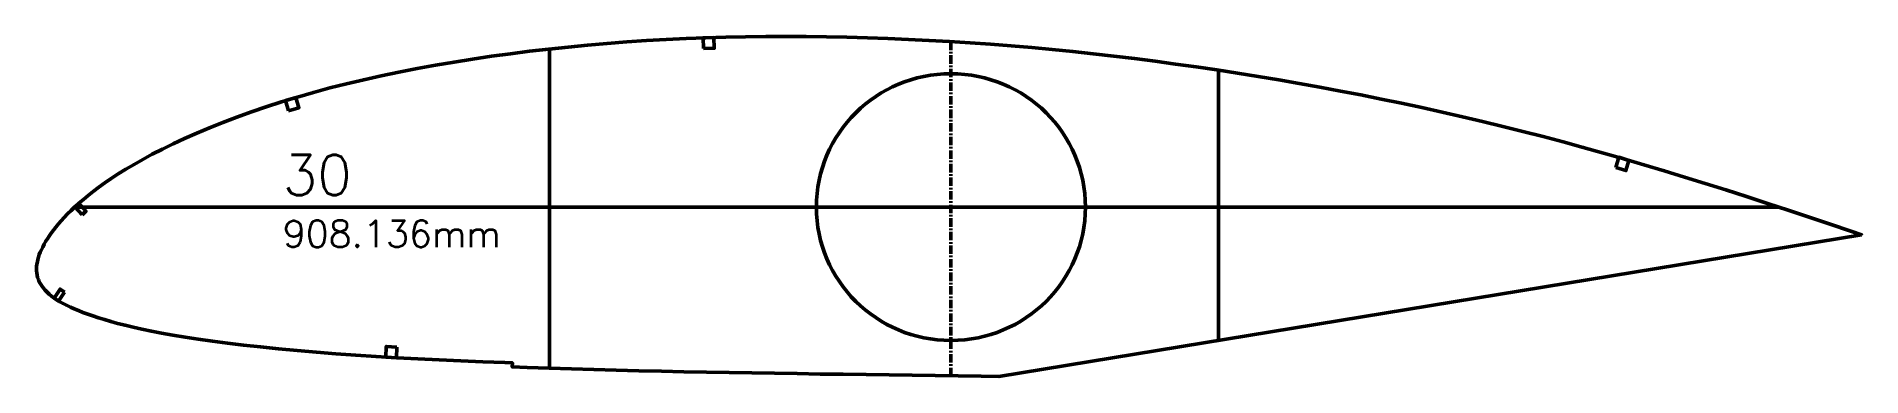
# Model space of a CAD drawing. Header units: metres. Extents: x -3 to 1074, y -15727 to -22.
# Drawn here: x -1 to 681, y -6163 to -6036 of the extents above; entities that cross this region are included whole.
import ezdxf
from ezdxf.enums import TextEntityAlignment as Align

# ---------------------------------------------------------------- set-up
doc = ezdxf.new("R2010")
doc.units = ezdxf.units.M
doc.linetypes.add('CENTER', pattern=[5.08, 3.175, -0.635, 0.635, -0.635])
for name, color, linetype, lineweight in [('FoilLayer', 7, 'Continuous', 50), ('StringerLayer', 7, 'Continuous', 50), ('SubLayer', 7, 'Continuous', 50), ('TextLayer', 7, 'Continuous', 50)]:
    doc.layers.add(name, color=color, linetype=linetype, lineweight=lineweight)
doc.styles.add('MSゴシック', font='romans')

msp = doc.modelspace()

# ---------------------------------------------------------------- texts
at = {"layer": 'TextLayer', "style": 'MSゴシック'}
msp.add_text('30', height=15, dxfattribs=at).set_placement((90.81, -6100), align=Align.BOTTOM_LEFT)
msp.add_text('908.136mm', height=10, dxfattribs=at).set_placement((90.81, -6105), align=Align.TOP_LEFT)

# ---------------------------------------------------------------- linework, layer by layer
at = {"layer": 'FoilLayer'}
msp.add_lwpolyline([(680.94, -6110.33), (680.94, -6110.33), (676.99, -6108.98), (669.18, -6106.34), (661.38, -6103.73), (653.58, -6101.15), (645.78, -6098.61), (637.98, -6096.09), (630.21, -6093.6), (622.48, -6091.16), (614.82, -6088.77), (607.19, -6086.43), (599.61, -6084.16), (592.04, -6081.95), (584.49, -6079.79), (576.95, -6077.68), (569.41, -6075.63), (561.89, -6073.64), (554.37, -6071.7), (546.85, -6069.82), (539.31, -6067.99), (531.76, -6066.21), (524.19, -6064.49), (516.6, -6062.81), (509.01, -6061.18), (501.4, -6059.6), (493.78, -6058.08), (486.14, -6056.61), (478.48, -6055.18), (470.79, -6053.8), (463.08, -6052.46), (455.37, -6051.17), (447.66, -6049.93), (439.95, -6048.74), (432.24, -6047.6), (424.54, -6046.51), (416.84, -6045.47), (409.15, -6044.49), (401.46, -6043.56), (393.78, -6042.69), (386.1, -6041.87), (378.42, -6041.1), (370.74, -6040.39), (363.06, -6039.74), (355.39, -6039.14), (347.7, -6038.6), (340.02, -6038.12), (332.33, -6037.68), (324.65, -6037.3), (316.98, -6036.98), (309.33, -6036.71), (301.68, -6036.5), (294.04, -6036.35), (286.43, -6036.25), (278.84, -6036.21), (271.31, -6036.22), (263.82, -6036.3), (256.38, -6036.45), (248.96, -6036.68), (241.55, -6036.98), (234.14, -6037.34), (226.76, -6037.77), (219.39, -6038.26), (212.05, -6038.83), (204.73, -6039.45), (197.46, -6040.15), (190.22, -6040.91), (183.03, -6041.75), (175.89, -6042.65), (168.8, -6043.62), (161.77, -6044.66), (154.8, -6045.78), (147.88, -6046.98), (141.01, -6048.24), (134.23, -6049.56), (127.57, -6050.94), (121.05, -6052.37), (114.65, -6053.88), (108.39, -6055.46), (102.25, -6057.12), (96.24, -6058.85), (90.36, -6060.64), (84.62, -6062.5), (79.05, -6064.41), (73.64, -6066.37), (68.42, -6068.36), (63.41, -6070.37), (58.62, -6072.38), (54.08, -6074.38), (49.8, -6076.37), (45.78, -6078.33), (42.01, -6080.27), (38.49, -6082.17), (35.21, -6084.04), (32.15, -6085.85), (29.32, -6087.6), (26.69, -6089.31), (24.27, -6090.96), (22.03, -6092.56), (19.96, -6094.13), (18.04, -6095.65), (16.25, -6097.12), (14.6, -6098.55), (13.07, -6099.94), (11.65, -6101.28), (10.34, -6102.59), (9.12, -6103.86), (7.99, -6105.1), (6.95, -6106.31), (5.98, -6107.48), (5.09, -6108.62), (4.27, -6109.74), (3.5, -6110.85), (2.79, -6111.92), (2.15, -6112.94), (1.58, -6113.94), (1.06, -6114.96), (0.58, -6115.95), (0.15, -6116.89), (-0.21, -6117.8), (-0.5, -6118.72), (-0.75, -6119.63), (-0.95, -6120.52), (-1.11, -6121.37), (-1.21, -6122.24), (-1.27, -6123.03), (-1.27, -6123.84), (-1.2, -6124.64), (-1.07, -6125.46), (-0.85, -6126.29), (-0.57, -6127.11), (-0.22, -6127.93), (0.21, -6128.73), (0.71, -6129.52), (1.3, -6130.31), (1.97, -6131.08), (2.7, -6131.84), (3.51, -6132.59), (4.39, -6133.32), (5.35, -6134.03), (6.38, -6134.72), (7.5, -6135.4), (8.7, -6136.06), (10, -6136.72), (11.38, -6137.38), (12.86, -6138.04), (14.43, -6138.71), (16.11, -6139.38), (17.9, -6140.06), (19.82, -6140.74), (21.87, -6141.42), (24.09, -6142.1), (26.49, -6142.79), (29.07, -6143.5), (31.86, -6144.23), (34.88, -6144.96), (38.14, -6145.71), (41.68, -6146.45), (45.52, -6147.19), (49.71, -6147.93), (54.26, -6148.67), (59.19, -6149.43), (64.48, -6150.18), (70.13, -6150.92), (76.15, -6151.64), (82.52, -6152.33), (89.22, -6153.01), (96.19, -6153.67), (103.36, -6154.31), (110.67, -6154.91), (118.1, -6155.45), (125.66, -6155.94), (133.4, -6156.38), (141.28, -6156.79), (149.27, -6157.17), (157.36, -6157.52), (165.56, -6157.85), (173.84, -6158.17), (176.61, -6158.28), (176.56, -6159.78), (182.1, -6159.99), (190.42, -6160.28), (198.74, -6160.56), (207.09, -6160.8), (215.47, -6161.02), (223.89, -6161.23), (232.33, -6161.43), (240.75, -6161.62), (249.17, -6161.79), (257.61, -6161.93), (266.09, -6162.06), (274.6, -6162.18), (283.13, -6162.3), (291.69, -6162.44), (300.25, -6162.56), (308.83, -6162.68), (317.44, -6162.79), (326.05, -6162.91), (334.66, -6163.03), (343.28, -6163.16), (351.89, -6163.28), (358.44, -6163.38), (680.94, -6110.33)], close=True, dxfattribs=at)
at = {"layer": 'StringerLayer'}
for points in [[(248.07, -6040.71), (252.07, -6040.59), (251.95, -6036.59), (247.95, -6036.71), (248.07, -6040.71)], [(92.99, -6064.02), (96.81, -6062.85), (95.64, -6059.03), (91.82, -6060.2), (92.99, -6064.02)], [(589.06, -6085.24), (592.9, -6086.37), (594.02, -6082.53), (590.18, -6081.4), (589.06, -6085.24)], [(15.75, -6102.91), (17.23, -6101.57), (14.54, -6098.6), (13.06, -6099.95), (15.75, -6102.91)], [(9.23, -6131.81), (7.57, -6130.7), (5.35, -6134.03), (7.01, -6135.14), (9.23, -6131.81)], [(133.48, -6152.38), (129.49, -6152.15), (129.26, -6156.14), (133.25, -6156.37), (133.48, -6152.38)]]:
    msp.add_lwpolyline(points, dxfattribs=at)
at = {"layer": 'SubLayer'}
for p, q in [((190.55, -6040.88), (190.55, -6160.29)), ((440.55, -6048.83), (440.55, -6149.87)), ((650.05, -6100), (13.01, -6100))]:
    msp.add_line(p, q, dxfattribs=at)
at = {"layer": 'SubLayer', "linetype": 'CENTER'}
msp.add_line((340.55, -6038.15), (340.55, -6163.12), dxfattribs=at)
at = {"layer": 'SubLayer'}
msp.add_ellipse((340.55, -6100), major_axis=(50.3, 0), ratio=0.991722, dxfattribs=at)

msp.set_redraw_order([(e.dxf.handle, doc.entitydb.next_handle()) for e in msp.query("TEXT MTEXT ATTDEF DIMENSION ARC_DIMENSION")])  # texts and dimensions are drawn at this point

doc.saveas('drawing.dxf')
